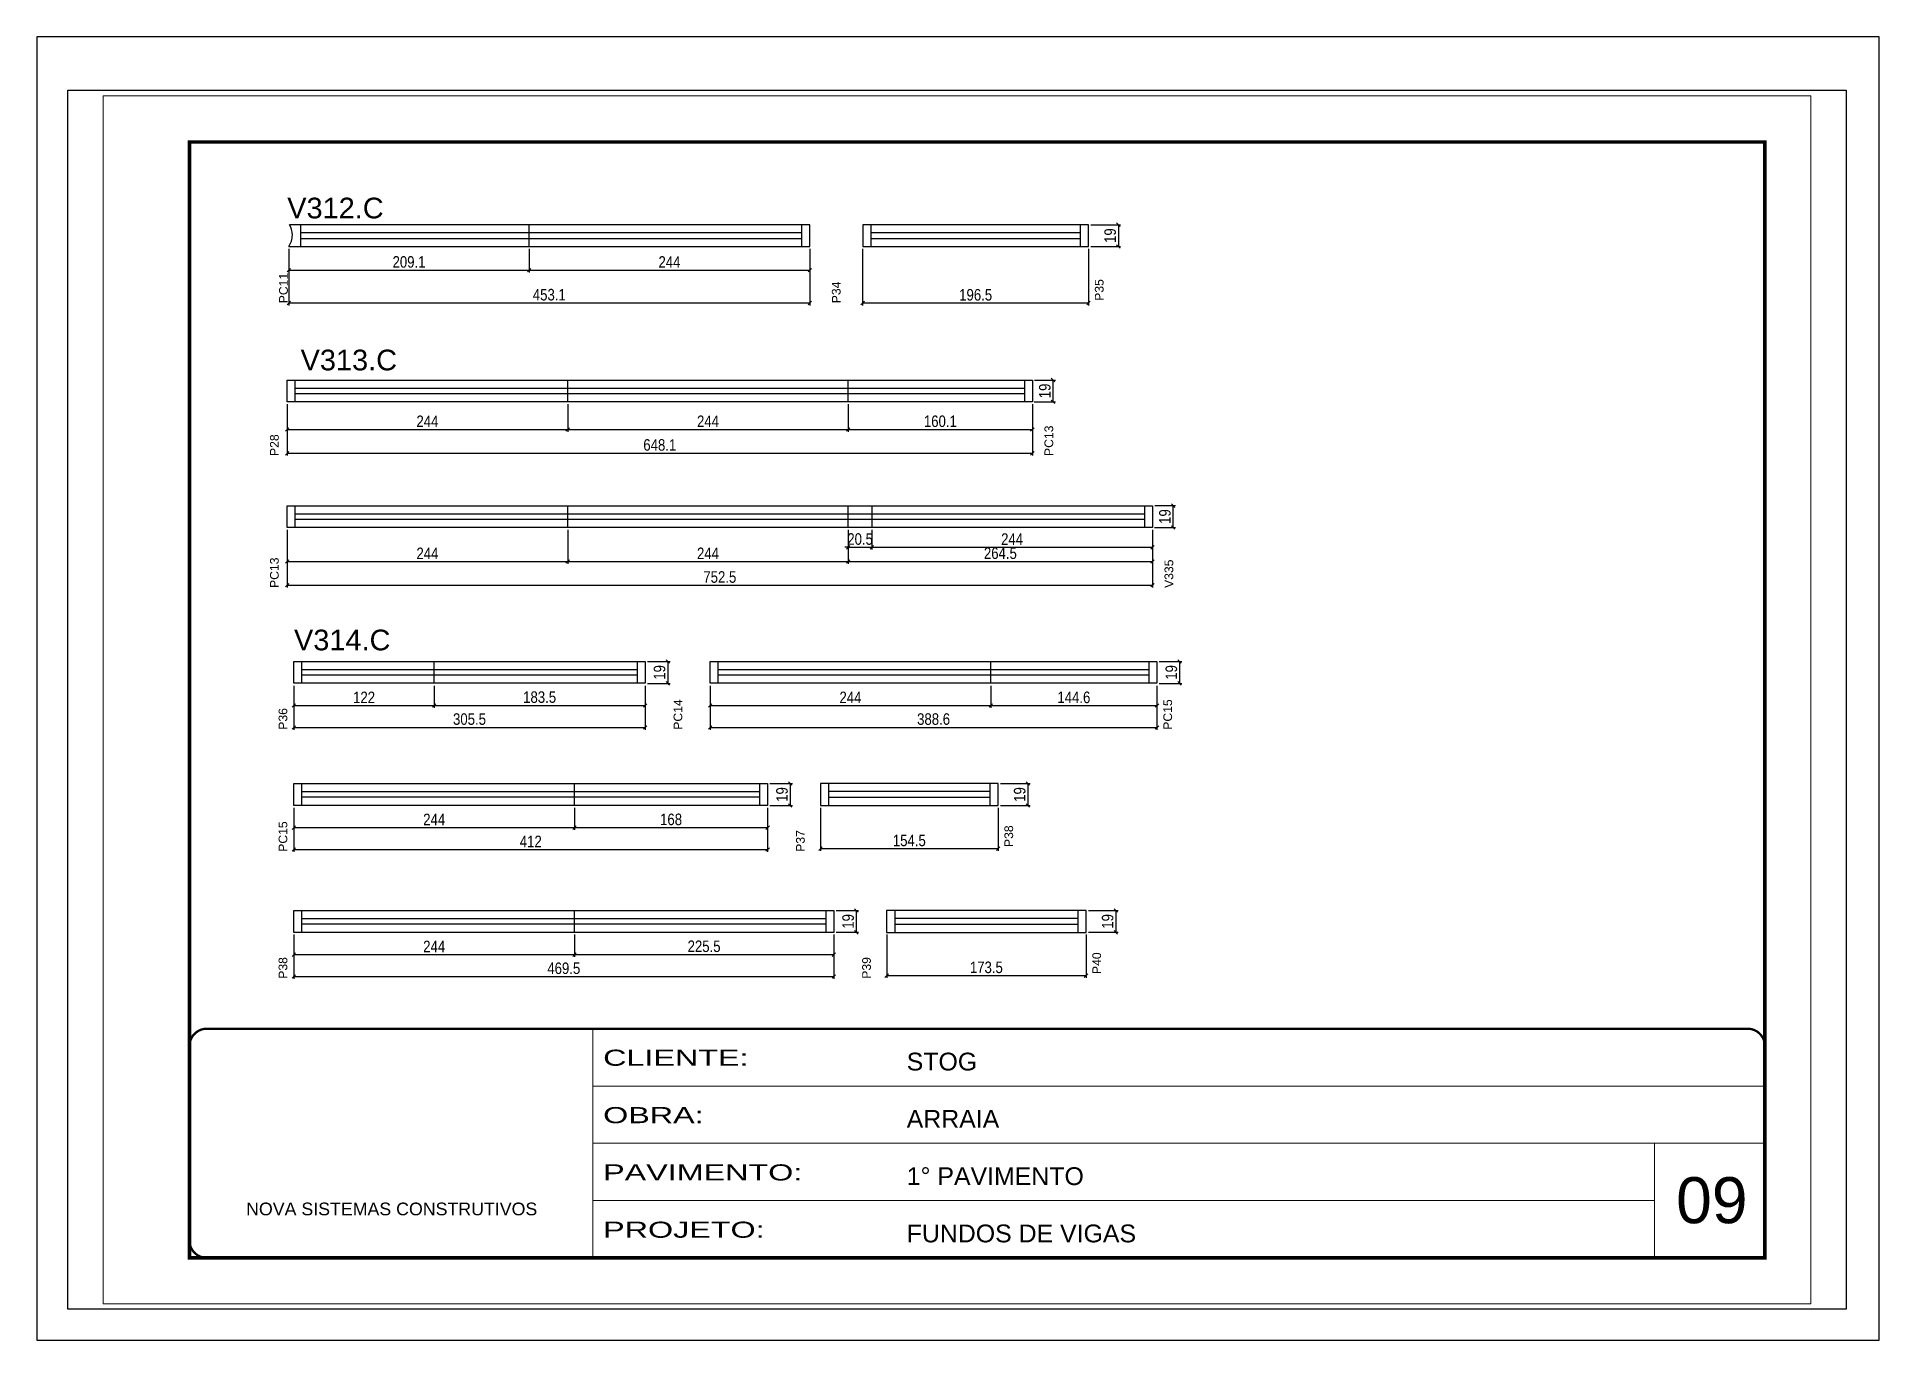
# Paper-space layout '01 (9)' of a CAD drawing. Extents: x -1 to 296, y 0 to 210.
# The model-space entities are those that its viewports show. They can reach past a viewport. Long polylines and large blocks are cut down to what shows.
import ezdxf

# ---------------------------------------------------------------- set-up
doc = ezdxf.new("R2010")
doc.units = 0
doc.linetypes.add('CONTINUO', pattern=[0])
doc.linetypes.add('DASHED', pattern=[0.75, 0.5, -0.25])
doc.layers.get('0').update_dxf_attribs({"linetype": 'CONTINUOUS'})
doc.layers.get('Defpoints').update_dxf_attribs({"linetype": 'CONTINUOUS'})
for name, color, linetype, lineweight in [('CARIMBO', 255, 'CONTINUOUS', 9), ('Folhas', 255, 'CONTINUOUS', 9), ('SARRAFO DE PRESSAO', 251, 'DASHED', 9)]:
    doc.layers.add(name, color=color, linetype=linetype, lineweight=lineweight)
for name, color, linetype in [('COTA', 241, 'CONTINUOUS'), ('NOMENCLATURA', 7, 'CONTINUOUS'), ('Painéis', 200, 'CONTINUOUS'), ('SARR_2.2x7', 40, 'CONTINUOUS')]:
    doc.layers.add(name, color=color, linetype=linetype)
doc.styles.add('ARIAL', font='arial.ttf')
doc.styles.add('COTA TECNICA', font='techl___.ttf', dxfattribs={"height": 10})
doc.styles.add('Tecnologia', font='')
doc.styles.get('Tecnologia').set_extended_font_data('Forgotten Futurist')
doc.dimstyles.new('PAINEL', dxfattribs={"dimtxt": 10, "dimasz": 3, "dimexe": 3, "dimexo": 3, "dimgap": 3, "dimtad": 1, "dimdec": 1, "dimzin": 12, "dimdsep": 46, "dimtxsty": 'COTA TECNICA', "dimblk1": 'OBLIQUE', "dimblk2": 'OBLIQUE', "dimsah": 1, "dimcen": 0.9, "dimclrd": 4, "dimclre": 4, "dimclrt": 240, "dimadec": 1, "dimazin": 3, "dimtfac": 1, "dimtdec": 1, "dimtmove": 0, "dimatfit": 3, "dimfxl": 1, "dimtolj": 1, "dimtzin": 12, "dimarcsym": 0})

psp = doc.layouts.new('01 (9)')

msp = doc.modelspace()

# ---------------------------------------------------------------- texts
at = {"layer": 'CARIMBO', "style": 'ARIAL'}
msp.add_text('09', height=40, dxfattribs=at).set_placement((5640.07, 11119.55))
at = {"layer": 'NOMENCLATURA', "linetype": 'Continuous', "style": 'ARIAL'}
for s, p in [('V312.C', (4432.2, 11992.98)), ('V313.C', (4443.81, 11860.88)), ('V314.C', (4438.08, 11617.51))]:
    msp.add_text(s, height=18, dxfattribs=at).set_placement(p)
for s, p in [('PC11', (4432.69, 11919.22)), ('P34', (4913.44, 11919.22)), ('P35', (5142.13, 11921.35)), ('PC13', (5098.32, 11786.47)), ('P28', (4424.79, 11786.47)), ('PC13', (4424.79, 11671.74)), ('V335', (5202.72, 11671.74)), ('PC14', (4775.76, 11548.5)), ('PC15', (5201.7, 11548.5)), ('P36', (4432.24, 11548.5)), ('PC15', (4432.24, 11442.41)), ('P37', (4882.26, 11442.41)), ('P38', (5063.45, 11446.55)), ('P38', (4432.24, 11332.04)), ('P39', (4939.76, 11332.04)), ('P40', (5139.95, 11336.18))]:
    msp.add_text(s, height=7.567, rotation=90, dxfattribs=at).set_placement(p)

# ---------------------------------------------------------------- blocks, each defined once
blk = doc.blocks.new('9999999999')
at = {"color": 30, "linetype": 'CONTINUO'}
for p, q in [((98564.6, 34230.2), (98564.6, 34429.4)), ((98564.6, 34379.6), (99584, 34379.6)), ((98564.6, 34329.8), (99488, 34329.8)), ((99584, 34329.8), (99488, 34329.8)), ((99488, 34329.8), (99488, 34230.2)), ((98564.6, 34280), (99488, 34280))]:
    blk.add_line(p, q, dxfattribs=at)
at = {"color": 30, "linetype": 'CONTINUO', "const_width": 2}
blk.add_lwpolyline([(99584, 34230.2), (99584, 34414.4, 0.414214), (99569, 34429.4), (98229, 34429.4, 0.414214), (98214, 34414.4), (98214, 34245.2, 0.414214), (98229, 34230.2), (99584, 34230.2)], format="xyb", dxfattribs=at)
at = {"layer": 'Folhas'}
blk.add_lwpolyline([(98139, 34190.2), (99624, 34190.2), (99624, 35240.2), (98139, 35240.2)], close=True, dxfattribs=at)
at = {"layer": 'Folhas', "color": 30, "const_width": 3}
blk.add_lwpolyline([(98214, 34230.2), (99584, 34230.2), (99584, 35200.2), (98214, 35200.2)], close=True, dxfattribs=at)
at = {"color": 7, "linetype": 'Continuous', "ltscale": 5, "style": 'ARIAL'}
for s, height, p in [('STOG', 15.48, (98837.7, 34393.1)), ('ARRAIA', 15.48, (98837.7, 34343.3)), ('1° PAVIMENTO', 15.483, (98837.7, 34293.5)), ('NOVA SISTEMAS CONSTRUTIVOS', 11.059, (98263.2, 34267.2)), ('FUNDOS DE VIGAS', 15.483, (98837.7, 34243.7))]:
    blk.add_text(s, height=height, dxfattribs=at).set_placement(p)
at = {"layer": 'Folhas', "color": 7, "style": 'Tecnologia', "width": 1.5}
for s, p in [('CLIENTE:', (98573.7, 34397.2)), ('OBRA:', (98573.7, 34347.3)), ('PAVIMENTO:', (98573.7, 34297.5)), ('PROJETO:', (98573.7, 34247.7))]:
    blk.add_text(s, height=14, dxfattribs=at).set_placement(p)
blk = doc.blocks.new('_Oblique')
at = {"color": 0, "linetype": 'ByBlock', "lineweight": -2}
blk.add_line((-0.5, -0.5), (0.5, 0.5), dxfattribs=at)
blk = doc.blocks.new('*D127')
at = {"layer": 'COTA', "color": 4, "linetype": 'Continuous', "lineweight": -2, "transparency": 16777216}
for p, q in [((4433.5, 11966.5), (4433.5, 11946)), ((4642.6, 11966.5), (4642.6, 11946)), ((4433.5, 11948), (4642.6, 11948))]:
    blk.add_line(p, q, dxfattribs=at)
at = {"layer": 'Defpoints', "color": 0, "linetype": 'Continuous', "transparency": 16777216}
for p in [(4433.5, 11968.5), (4642.6, 11968.5), (4642.6, 11948)]:
    blk.add_point(p, dxfattribs=at)
at = {"layer": 'COTA', "color": 4, "linetype": 'Continuous', "lineweight": -2, "transparency": 16777216, "xscale": 3, "yscale": 3, "zscale": 3, "rotation": 180}
blk.add_blockref('_Oblique', (4433.5, 11948), dxfattribs=at)
at = {"layer": 'COTA', "color": 4, "linetype": 'Continuous', "lineweight": -2, "transparency": 16777216, "xscale": 3, "yscale": 3, "zscale": 3}
blk.add_blockref('_Oblique', (4642.6, 11948), dxfattribs=at)
at = {"layer": 'COTA', "color": 240, "linetype": 'Continuous', "transparency": 16777216, "insert": (4538.1, 11955.1), "char_height": 10, "attachment_point": 5, "style": 'COTA TECNICA'}
blk.add_mtext('\\A1;209.1', dxfattribs=at)
blk = doc.blocks.new('*D128')
at = {"layer": 'COTA', "color": 4, "linetype": 'Continuous', "lineweight": -2, "transparency": 16777216}
for p, q in [((4642.6, 11966.5), (4642.6, 11946)), ((4886.6, 11966.5), (4886.6, 11946)), ((4642.6, 11948), (4886.6, 11948))]:
    blk.add_line(p, q, dxfattribs=at)
at = {"layer": 'Defpoints', "color": 0, "linetype": 'Continuous', "transparency": 16777216}
for p in [(4642.6, 11968.5), (4886.6, 11968.5), (4886.6, 11948)]:
    blk.add_point(p, dxfattribs=at)
at = {"layer": 'COTA', "color": 4, "linetype": 'Continuous', "lineweight": -2, "transparency": 16777216, "xscale": 3, "yscale": 3, "zscale": 3, "rotation": 180}
blk.add_blockref('_Oblique', (4642.6, 11948), dxfattribs=at)
at = {"layer": 'COTA', "color": 4, "linetype": 'Continuous', "lineweight": -2, "transparency": 16777216, "xscale": 3, "yscale": 3, "zscale": 3}
blk.add_blockref('_Oblique', (4886.6, 11948), dxfattribs=at)
at = {"layer": 'COTA', "color": 240, "linetype": 'Continuous', "transparency": 16777216, "insert": (4764.6, 11955.1), "char_height": 10, "attachment_point": 5, "style": 'COTA TECNICA'}
blk.add_mtext('\\A1;244', dxfattribs=at)
blk = doc.blocks.new('*D129')
at = {"layer": 'COTA', "color": 4, "linetype": 'Continuous', "lineweight": -2, "transparency": 16777216}
for p, q in [((4433.5, 11966.5), (4433.5, 11917.4)), ((4886.6, 11966.5), (4886.6, 11917.4)), ((4886.6, 11919.4), (4433.5, 11919.4))]:
    blk.add_line(p, q, dxfattribs=at)
at = {"layer": 'Defpoints', "color": 0, "linetype": 'Continuous', "transparency": 16777216}
for p in [(4433.5, 11968.5), (4886.6, 11968.5), (4433.5, 11919.4)]:
    blk.add_point(p, dxfattribs=at)
at = {"layer": 'COTA', "color": 4, "linetype": 'Continuous', "lineweight": -2, "transparency": 16777216, "xscale": 3, "yscale": 3, "zscale": 3, "rotation": 180}
blk.add_blockref('_Oblique', (4433.5, 11919.4), dxfattribs=at)
at = {"layer": 'COTA', "color": 4, "linetype": 'Continuous', "lineweight": -2, "transparency": 16777216, "xscale": 3, "yscale": 3, "zscale": 3}
blk.add_blockref('_Oblique', (4886.6, 11919.4), dxfattribs=at)
at = {"layer": 'COTA', "color": 240, "linetype": 'Continuous', "transparency": 16777216, "insert": (4660.1, 11926.6), "char_height": 10, "attachment_point": 5, "style": 'COTA TECNICA'}
blk.add_mtext('\\A1;453.1', dxfattribs=at)
blk = doc.blocks.new('*D130')
at = {"layer": 'COTA', "color": 4, "linetype": 'Continuous', "lineweight": -2, "transparency": 16777216}
for p, q in [((5131.1, 11987.5), (5157, 11987.5)), ((5155, 11987.5), (5155, 11968.5)), ((5131.1, 11968.5), (5157, 11968.5))]:
    blk.add_line(p, q, dxfattribs=at)
at = {"layer": 'Defpoints', "color": 0, "linetype": 'Continuous', "transparency": 16777216}
for p in [(5129.1, 11987.5), (5129.1, 11968.5), (5155, 11968.5)]:
    blk.add_point(p, dxfattribs=at)
at = {"layer": 'COTA', "color": 4, "linetype": 'Continuous', "lineweight": -2, "transparency": 16777216, "xscale": 3, "yscale": 3, "zscale": 3}
for p, rotation in [((5155, 11987.5), 90), ((5155, 11968.5), 270)]:
    blk.add_blockref('_Oblique', p, dxfattribs=dict(at, rotation=rotation))
at = {"layer": 'COTA', "color": 240, "linetype": 'Continuous', "transparency": 16777216, "insert": (5147.9, 11978), "char_height": 10, "attachment_point": 5, "rotation": 90, "style": 'COTA TECNICA'}
blk.add_mtext('\\A1;19', dxfattribs=at)
blk = doc.blocks.new('*D131')
at = {"layer": 'COTA', "color": 4, "linetype": 'Continuous', "lineweight": -2, "transparency": 16777216}
for p, q in [((4932.6, 11966.5), (4932.6, 11917.4)), ((5129.1, 11966.5), (5129.1, 11917.4)), ((5129.1, 11919.4), (4932.6, 11919.4))]:
    blk.add_line(p, q, dxfattribs=at)
at = {"layer": 'Defpoints', "color": 0, "linetype": 'Continuous', "transparency": 16777216}
for p in [(4932.6, 11968.5), (5129.1, 11968.5), (4932.6, 11919.4)]:
    blk.add_point(p, dxfattribs=at)
at = {"layer": 'COTA', "color": 4, "linetype": 'Continuous', "lineweight": -2, "transparency": 16777216, "xscale": 3, "yscale": 3, "zscale": 3, "rotation": 180}
blk.add_blockref('_Oblique', (4932.6, 11919.4), dxfattribs=at)
at = {"layer": 'COTA', "color": 4, "linetype": 'Continuous', "lineweight": -2, "transparency": 16777216, "xscale": 3, "yscale": 3, "zscale": 3}
blk.add_blockref('_Oblique', (5129.1, 11919.4), dxfattribs=at)
at = {"layer": 'COTA', "color": 240, "linetype": 'Continuous', "transparency": 16777216, "insert": (5030.9, 11926.5), "char_height": 10, "attachment_point": 5, "style": 'COTA TECNICA'}
blk.add_mtext('\\A1;196.5', dxfattribs=at)
blk = doc.blocks.new('*D132')
at = {"layer": 'COTA', "color": 4, "linetype": 'Continuous', "lineweight": -2, "transparency": 16777216}
for p, q in [((4432.1, 11831.5), (4432.1, 11807.5)), ((4676.1, 11831.5), (4676.1, 11807.5)), ((4432.1, 11809.5), (4676.1, 11809.5))]:
    blk.add_line(p, q, dxfattribs=at)
at = {"layer": 'Defpoints', "color": 0, "linetype": 'Continuous', "transparency": 16777216}
for p in [(4432.1, 11833.5), (4676.1, 11833.5), (4676.1, 11809.5)]:
    blk.add_point(p, dxfattribs=at)
at = {"layer": 'COTA', "color": 4, "linetype": 'Continuous', "lineweight": -2, "transparency": 16777216, "xscale": 3, "yscale": 3, "zscale": 3, "rotation": 180}
blk.add_blockref('_Oblique', (4432.1, 11809.5), dxfattribs=at)
at = {"layer": 'COTA', "color": 4, "linetype": 'Continuous', "lineweight": -2, "transparency": 16777216, "xscale": 3, "yscale": 3, "zscale": 3}
blk.add_blockref('_Oblique', (4676.1, 11809.5), dxfattribs=at)
at = {"layer": 'COTA', "color": 240, "linetype": 'Continuous', "transparency": 16777216, "insert": (4554.1, 11816.6), "char_height": 10, "attachment_point": 5, "style": 'COTA TECNICA'}
blk.add_mtext('\\A1;244', dxfattribs=at)
blk = doc.blocks.new('*D133')
at = {"layer": 'COTA', "color": 4, "linetype": 'Continuous', "lineweight": -2, "transparency": 16777216}
for p, q in [((4676.1, 11831.5), (4676.1, 11807.5)), ((4920.1, 11831.5), (4920.1, 11807.5)), ((4676.1, 11809.5), (4920.1, 11809.5))]:
    blk.add_line(p, q, dxfattribs=at)
at = {"layer": 'Defpoints', "color": 0, "linetype": 'Continuous', "transparency": 16777216}
for p in [(4676.1, 11833.5), (4920.1, 11833.5), (4920.1, 11809.5)]:
    blk.add_point(p, dxfattribs=at)
at = {"layer": 'COTA', "color": 4, "linetype": 'Continuous', "lineweight": -2, "transparency": 16777216, "xscale": 3, "yscale": 3, "zscale": 3, "rotation": 180}
blk.add_blockref('_Oblique', (4676.1, 11809.5), dxfattribs=at)
at = {"layer": 'COTA', "color": 4, "linetype": 'Continuous', "lineweight": -2, "transparency": 16777216, "xscale": 3, "yscale": 3, "zscale": 3}
blk.add_blockref('_Oblique', (4920.1, 11809.5), dxfattribs=at)
at = {"layer": 'COTA', "color": 240, "linetype": 'Continuous', "transparency": 16777216, "insert": (4798.1, 11816.6), "char_height": 10, "attachment_point": 5, "style": 'COTA TECNICA'}
blk.add_mtext('\\A1;244', dxfattribs=at)
blk = doc.blocks.new('*D134')
at = {"layer": 'COTA', "color": 4, "linetype": 'Continuous', "lineweight": -2, "transparency": 16777216}
for p, q in [((4920.1, 11831.5), (4920.1, 11807.5)), ((5080.2, 11831.5), (5080.2, 11807.5)), ((4920.1, 11809.5), (5080.2, 11809.5))]:
    blk.add_line(p, q, dxfattribs=at)
at = {"layer": 'Defpoints', "color": 0, "linetype": 'Continuous', "transparency": 16777216}
for p in [(4920.1, 11833.5), (5080.2, 11833.5), (5080.2, 11809.5)]:
    blk.add_point(p, dxfattribs=at)
at = {"layer": 'COTA', "color": 4, "linetype": 'Continuous', "lineweight": -2, "transparency": 16777216, "xscale": 3, "yscale": 3, "zscale": 3, "rotation": 180}
blk.add_blockref('_Oblique', (4920.1, 11809.5), dxfattribs=at)
at = {"layer": 'COTA', "color": 4, "linetype": 'Continuous', "lineweight": -2, "transparency": 16777216, "xscale": 3, "yscale": 3, "zscale": 3}
blk.add_blockref('_Oblique', (5080.2, 11809.5), dxfattribs=at)
at = {"layer": 'COTA', "color": 240, "linetype": 'Continuous', "transparency": 16777216, "insert": (5000.2, 11816.6), "char_height": 10, "attachment_point": 5, "style": 'COTA TECNICA'}
blk.add_mtext('\\A1;160.1', dxfattribs=at)
blk = doc.blocks.new('*D135')
at = {"layer": 'COTA', "color": 4, "linetype": 'Continuous', "lineweight": -2, "transparency": 16777216}
for p, q in [((4432.1, 11831.5), (4432.1, 11786.8)), ((5080.2, 11831.5), (5080.2, 11786.8)), ((4432.1, 11788.8), (5080.2, 11788.8))]:
    blk.add_line(p, q, dxfattribs=at)
at = {"layer": 'Defpoints', "color": 0, "linetype": 'Continuous', "transparency": 16777216}
for p in [(4432.1, 11833.5), (5080.2, 11833.5), (5080.2, 11788.8)]:
    blk.add_point(p, dxfattribs=at)
at = {"layer": 'COTA', "color": 4, "linetype": 'Continuous', "lineweight": -2, "transparency": 16777216, "xscale": 3, "yscale": 3, "zscale": 3, "rotation": 180}
blk.add_blockref('_Oblique', (4432.1, 11788.8), dxfattribs=at)
at = {"layer": 'COTA', "color": 4, "linetype": 'Continuous', "lineweight": -2, "transparency": 16777216, "xscale": 3, "yscale": 3, "zscale": 3}
blk.add_blockref('_Oblique', (5080.2, 11788.8), dxfattribs=at)
at = {"layer": 'COTA', "color": 240, "linetype": 'Continuous', "transparency": 16777216, "insert": (4756.2, 11796), "char_height": 10, "attachment_point": 5, "style": 'COTA TECNICA'}
blk.add_mtext('\\A1;648.1', dxfattribs=at)
blk = doc.blocks.new('*D136')
at = {"layer": 'COTA', "color": 4, "linetype": 'Continuous', "lineweight": -2, "transparency": 16777216}
for p, q in [((5082.2, 11852.5), (5100.2, 11852.5)), ((5098.2, 11833.5), (5098.2, 11852.5)), ((5081.9, 11833.5), (5100.2, 11833.5))]:
    blk.add_line(p, q, dxfattribs=at)
at = {"layer": 'Defpoints', "color": 0, "linetype": 'Continuous', "transparency": 16777216}
for p in [(5080.2, 11852.5), (5098.2, 11852.5), (5079.9, 11833.5)]:
    blk.add_point(p, dxfattribs=at)
at = {"layer": 'COTA', "color": 4, "linetype": 'Continuous', "lineweight": -2, "transparency": 16777216, "xscale": 3, "yscale": 3, "zscale": 3}
for p, rotation in [((5098.2, 11852.5), 90), ((5098.2, 11833.5), 270)]:
    blk.add_blockref('_Oblique', p, dxfattribs=dict(at, rotation=rotation))
at = {"layer": 'COTA', "color": 240, "linetype": 'Continuous', "transparency": 16777216, "insert": (5091.1, 11843), "char_height": 10, "attachment_point": 5, "rotation": 90, "style": 'COTA TECNICA'}
blk.add_mtext('\\A1;19', dxfattribs=at)
blk = doc.blocks.new('*D137')
at = {"layer": 'COTA', "color": 4, "linetype": 'Continuous', "lineweight": -2, "transparency": 16777216}
for p, q in [((4432.1, 11722.3), (4432.1, 11692.8)), ((4676.1, 11722.3), (4676.1, 11692.8)), ((4432.1, 11694.8), (4676.1, 11694.8))]:
    blk.add_line(p, q, dxfattribs=at)
at = {"layer": 'Defpoints', "color": 0, "linetype": 'Continuous', "transparency": 16777216}
for p in [(4432.1, 11724.3), (4676.1, 11724.3), (4676.1, 11694.8)]:
    blk.add_point(p, dxfattribs=at)
at = {"layer": 'COTA', "color": 4, "linetype": 'Continuous', "lineweight": -2, "transparency": 16777216, "xscale": 3, "yscale": 3, "zscale": 3, "rotation": 180}
blk.add_blockref('_Oblique', (4432.1, 11694.8), dxfattribs=at)
at = {"layer": 'COTA', "color": 4, "linetype": 'Continuous', "lineweight": -2, "transparency": 16777216, "xscale": 3, "yscale": 3, "zscale": 3}
blk.add_blockref('_Oblique', (4676.1, 11694.8), dxfattribs=at)
at = {"layer": 'COTA', "color": 240, "linetype": 'Continuous', "transparency": 16777216, "insert": (4554.1, 11701.8), "char_height": 10, "attachment_point": 5, "style": 'COTA TECNICA'}
blk.add_mtext('\\A1;244', dxfattribs=at)
blk = doc.blocks.new('*D138')
at = {"layer": 'COTA', "color": 4, "linetype": 'Continuous', "lineweight": -2, "transparency": 16777216}
for p, q in [((4676.1, 11722.3), (4676.1, 11692.8)), ((4920.1, 11722.3), (4920.1, 11692.8)), ((4676.1, 11694.8), (4920.1, 11694.8))]:
    blk.add_line(p, q, dxfattribs=at)
at = {"layer": 'Defpoints', "color": 0, "linetype": 'Continuous', "transparency": 16777216}
for p in [(4676.1, 11724.3), (4920.1, 11724.3), (4920.1, 11694.8)]:
    blk.add_point(p, dxfattribs=at)
at = {"layer": 'COTA', "color": 4, "linetype": 'Continuous', "lineweight": -2, "transparency": 16777216, "xscale": 3, "yscale": 3, "zscale": 3, "rotation": 180}
blk.add_blockref('_Oblique', (4676.1, 11694.8), dxfattribs=at)
at = {"layer": 'COTA', "color": 4, "linetype": 'Continuous', "lineweight": -2, "transparency": 16777216, "xscale": 3, "yscale": 3, "zscale": 3}
blk.add_blockref('_Oblique', (4920.1, 11694.8), dxfattribs=at)
at = {"layer": 'COTA', "color": 240, "linetype": 'Continuous', "transparency": 16777216, "insert": (4798.1, 11701.8), "char_height": 10, "attachment_point": 5, "style": 'COTA TECNICA'}
blk.add_mtext('\\A1;244', dxfattribs=at)
blk = doc.blocks.new('*D139')
at = {"layer": 'COTA', "color": 4, "linetype": 'Continuous', "lineweight": -2, "transparency": 16777216}
for p, q in [((4920.1, 11722.3), (4920.1, 11692.8)), ((5184.6, 11722.3), (5184.6, 11692.8)), ((4920.1, 11694.8), (5184.6, 11694.8))]:
    blk.add_line(p, q, dxfattribs=at)
at = {"layer": 'Defpoints', "color": 0, "linetype": 'Continuous', "transparency": 16777216}
for p in [(4920.1, 11724.3), (5184.6, 11724.3), (5184.6, 11694.8)]:
    blk.add_point(p, dxfattribs=at)
at = {"layer": 'COTA', "color": 4, "linetype": 'Continuous', "lineweight": -2, "transparency": 16777216, "xscale": 3, "yscale": 3, "zscale": 3, "rotation": 180}
blk.add_blockref('_Oblique', (4920.1, 11694.8), dxfattribs=at)
at = {"layer": 'COTA', "color": 4, "linetype": 'Continuous', "lineweight": -2, "transparency": 16777216, "xscale": 3, "yscale": 3, "zscale": 3}
blk.add_blockref('_Oblique', (5184.6, 11694.8), dxfattribs=at)
at = {"layer": 'COTA', "color": 240, "linetype": 'Continuous', "transparency": 16777216, "insert": (5052.4, 11701.9), "char_height": 10, "attachment_point": 5, "style": 'COTA TECNICA'}
blk.add_mtext('\\A1;264.5', dxfattribs=at)
blk = doc.blocks.new('*D140')
at = {"layer": 'COTA', "color": 4, "linetype": 'Continuous', "lineweight": -2, "transparency": 16777216}
for p, q in [((4432.1, 11722.3), (4432.1, 11672.1)), ((5184.6, 11722.3), (5184.6, 11672.1)), ((4432.1, 11674.1), (5184.6, 11674.1))]:
    blk.add_line(p, q, dxfattribs=at)
at = {"layer": 'Defpoints', "color": 0, "linetype": 'Continuous', "transparency": 16777216}
for p in [(4432.1, 11724.3), (5184.6, 11724.3), (5184.6, 11674.1)]:
    blk.add_point(p, dxfattribs=at)
at = {"layer": 'COTA', "color": 4, "linetype": 'Continuous', "lineweight": -2, "transparency": 16777216, "xscale": 3, "yscale": 3, "zscale": 3, "rotation": 180}
blk.add_blockref('_Oblique', (4432.1, 11674.1), dxfattribs=at)
at = {"layer": 'COTA', "color": 4, "linetype": 'Continuous', "lineweight": -2, "transparency": 16777216, "xscale": 3, "yscale": 3, "zscale": 3}
blk.add_blockref('_Oblique', (5184.6, 11674.1), dxfattribs=at)
at = {"layer": 'COTA', "color": 240, "linetype": 'Continuous', "transparency": 16777216, "insert": (4808.4, 11681.2), "char_height": 10, "attachment_point": 5, "style": 'COTA TECNICA'}
blk.add_mtext('\\A1;752.5', dxfattribs=at)
blk = doc.blocks.new('*D141')
at = {"layer": 'COTA', "color": 4, "linetype": 'Continuous', "lineweight": -2, "transparency": 16777216}
for p, q in [((5186.6, 11743.3), (5204.6, 11743.3)), ((5202.6, 11724.3), (5202.6, 11743.3)), ((5186.3, 11724.3), (5204.6, 11724.3))]:
    blk.add_line(p, q, dxfattribs=at)
at = {"layer": 'Defpoints', "color": 0, "linetype": 'Continuous', "transparency": 16777216}
for p in [(5184.6, 11743.3), (5202.6, 11743.3), (5184.3, 11724.3)]:
    blk.add_point(p, dxfattribs=at)
at = {"layer": 'COTA', "color": 4, "linetype": 'Continuous', "lineweight": -2, "transparency": 16777216, "xscale": 3, "yscale": 3, "zscale": 3}
for p, rotation in [((5202.6, 11743.3), 90), ((5202.6, 11724.3), 270)]:
    blk.add_blockref('_Oblique', p, dxfattribs=dict(at, rotation=rotation))
at = {"layer": 'COTA', "color": 240, "linetype": 'Continuous', "transparency": 16777216, "insert": (5195.5, 11733.8), "char_height": 10, "attachment_point": 5, "rotation": 90, "style": 'COTA TECNICA'}
blk.add_mtext('\\A1;19', dxfattribs=at)
blk = doc.blocks.new('*D142')
at = {"layer": 'COTA', "color": 4, "linetype": 'Continuous', "lineweight": -2, "transparency": 16777216}
for p, q in [((4438, 11586.8), (4438, 11567.5)), ((4560, 11586.8), (4560, 11567.5)), ((4438, 11569.5), (4560, 11569.5))]:
    blk.add_line(p, q, dxfattribs=at)
at = {"layer": 'Defpoints', "color": 0, "linetype": 'Continuous', "transparency": 16777216}
for p in [(4438, 11588.8), (4560, 11588.8), (4560, 11569.5)]:
    blk.add_point(p, dxfattribs=at)
at = {"layer": 'COTA', "color": 4, "linetype": 'Continuous', "lineweight": -2, "transparency": 16777216, "xscale": 3, "yscale": 3, "zscale": 3, "rotation": 180}
blk.add_blockref('_Oblique', (4438, 11569.5), dxfattribs=at)
at = {"layer": 'COTA', "color": 4, "linetype": 'Continuous', "lineweight": -2, "transparency": 16777216, "xscale": 3, "yscale": 3, "zscale": 3}
blk.add_blockref('_Oblique', (4560, 11569.5), dxfattribs=at)
at = {"layer": 'COTA', "color": 240, "linetype": 'Continuous', "transparency": 16777216, "insert": (4499, 11576.6), "char_height": 10, "attachment_point": 5, "style": 'COTA TECNICA'}
blk.add_mtext('\\A1;122', dxfattribs=at)
blk = doc.blocks.new('*D143')
at = {"layer": 'COTA', "color": 4, "linetype": 'Continuous', "lineweight": -2, "transparency": 16777216}
for p, q in [((4560, 11586.8), (4560, 11567.5)), ((4743.5, 11586.8), (4743.5, 11567.5)), ((4560, 11569.5), (4743.5, 11569.5))]:
    blk.add_line(p, q, dxfattribs=at)
at = {"layer": 'Defpoints', "color": 0, "linetype": 'Continuous', "transparency": 16777216}
for p in [(4560, 11588.8), (4743.5, 11588.8), (4743.5, 11569.5)]:
    blk.add_point(p, dxfattribs=at)
at = {"layer": 'COTA', "color": 4, "linetype": 'Continuous', "lineweight": -2, "transparency": 16777216, "xscale": 3, "yscale": 3, "zscale": 3, "rotation": 180}
blk.add_blockref('_Oblique', (4560, 11569.5), dxfattribs=at)
at = {"layer": 'COTA', "color": 4, "linetype": 'Continuous', "lineweight": -2, "transparency": 16777216, "xscale": 3, "yscale": 3, "zscale": 3}
blk.add_blockref('_Oblique', (4743.5, 11569.5), dxfattribs=at)
at = {"layer": 'COTA', "color": 240, "linetype": 'Continuous', "transparency": 16777216, "insert": (4651.7, 11576.8), "char_height": 10, "attachment_point": 5, "style": 'COTA TECNICA'}
blk.add_mtext('\\A1;183.5', dxfattribs=at)
blk = doc.blocks.new('*D144')
at = {"layer": 'COTA', "color": 4, "linetype": 'Continuous', "lineweight": -2, "transparency": 16777216}
for p, q in [((4438, 11586.8), (4438, 11548.4)), ((4743.5, 11586.8), (4743.5, 11548.4)), ((4438, 11550.4), (4743.5, 11550.4))]:
    blk.add_line(p, q, dxfattribs=at)
at = {"layer": 'Defpoints', "color": 0, "linetype": 'Continuous', "transparency": 16777216}
for p in [(4438, 11588.8), (4743.5, 11588.8), (4743.5, 11550.4)]:
    blk.add_point(p, dxfattribs=at)
at = {"layer": 'COTA', "color": 4, "linetype": 'Continuous', "lineweight": -2, "transparency": 16777216, "xscale": 3, "yscale": 3, "zscale": 3, "rotation": 180}
blk.add_blockref('_Oblique', (4438, 11550.4), dxfattribs=at)
at = {"layer": 'COTA', "color": 4, "linetype": 'Continuous', "lineweight": -2, "transparency": 16777216, "xscale": 3, "yscale": 3, "zscale": 3}
blk.add_blockref('_Oblique', (4743.5, 11550.4), dxfattribs=at)
at = {"layer": 'COTA', "color": 240, "linetype": 'Continuous', "transparency": 16777216, "insert": (4590.7, 11557.7), "char_height": 10, "attachment_point": 5, "style": 'COTA TECNICA'}
blk.add_mtext('\\A1;305.5', dxfattribs=at)
blk = doc.blocks.new('*D145')
at = {"layer": 'COTA', "color": 4, "linetype": 'Continuous', "lineweight": -2, "transparency": 16777216}
for p, q in [((4745.5, 11607.8), (4765.1, 11607.8)), ((4763.1, 11607.8), (4763.1, 11588.8)), ((4745.5, 11588.8), (4765.1, 11588.8))]:
    blk.add_line(p, q, dxfattribs=at)
at = {"layer": 'Defpoints', "color": 0, "linetype": 'Continuous', "transparency": 16777216}
for p in [(4743.5, 11607.8), (4743.5, 11588.8), (4763.1, 11588.8)]:
    blk.add_point(p, dxfattribs=at)
at = {"layer": 'COTA', "color": 4, "linetype": 'Continuous', "lineweight": -2, "transparency": 16777216, "xscale": 3, "yscale": 3, "zscale": 3}
for p, rotation in [((4763.1, 11607.8), 90), ((4763.1, 11588.8), 270)]:
    blk.add_blockref('_Oblique', p, dxfattribs=dict(at, rotation=rotation))
at = {"layer": 'COTA', "color": 240, "linetype": 'Continuous', "transparency": 16777216, "insert": (4756, 11598.3), "char_height": 10, "attachment_point": 5, "rotation": 90, "style": 'COTA TECNICA'}
blk.add_mtext('\\A1;19', dxfattribs=at)
blk = doc.blocks.new('*D146')
at = {"layer": 'COTA', "color": 4, "linetype": 'Continuous', "lineweight": -2, "transparency": 16777216}
for p, q in [((4800, 11586.8), (4800, 11567.5)), ((5044, 11586.8), (5044, 11567.5)), ((4800, 11569.5), (5044, 11569.5))]:
    blk.add_line(p, q, dxfattribs=at)
at = {"layer": 'Defpoints', "color": 0, "linetype": 'Continuous', "transparency": 16777216}
for p in [(4800, 11588.8), (5044, 11588.8), (5044, 11569.5)]:
    blk.add_point(p, dxfattribs=at)
at = {"layer": 'COTA', "color": 4, "linetype": 'Continuous', "lineweight": -2, "transparency": 16777216, "xscale": 3, "yscale": 3, "zscale": 3, "rotation": 180}
blk.add_blockref('_Oblique', (4800, 11569.5), dxfattribs=at)
at = {"layer": 'COTA', "color": 4, "linetype": 'Continuous', "lineweight": -2, "transparency": 16777216, "xscale": 3, "yscale": 3, "zscale": 3}
blk.add_blockref('_Oblique', (5044, 11569.5), dxfattribs=at)
at = {"layer": 'COTA', "color": 240, "linetype": 'Continuous', "transparency": 16777216, "insert": (4922, 11576.6), "char_height": 10, "attachment_point": 5, "style": 'COTA TECNICA'}
blk.add_mtext('\\A1;244', dxfattribs=at)
blk = doc.blocks.new('*D147')
at = {"layer": 'COTA', "color": 4, "linetype": 'Continuous', "lineweight": -2, "transparency": 16777216}
for p, q in [((5044, 11586.8), (5044, 11567.5)), ((5188.6, 11586.8), (5188.6, 11567.5)), ((5044, 11569.5), (5188.6, 11569.5))]:
    blk.add_line(p, q, dxfattribs=at)
at = {"layer": 'Defpoints', "color": 0, "linetype": 'Continuous', "transparency": 16777216}
for p in [(5044, 11588.8), (5188.6, 11588.8), (5188.6, 11569.5)]:
    blk.add_point(p, dxfattribs=at)
at = {"layer": 'COTA', "color": 4, "linetype": 'Continuous', "lineweight": -2, "transparency": 16777216, "xscale": 3, "yscale": 3, "zscale": 3, "rotation": 180}
blk.add_blockref('_Oblique', (5044, 11569.5), dxfattribs=at)
at = {"layer": 'COTA', "color": 4, "linetype": 'Continuous', "lineweight": -2, "transparency": 16777216, "xscale": 3, "yscale": 3, "zscale": 3}
blk.add_blockref('_Oblique', (5188.6, 11569.5), dxfattribs=at)
at = {"layer": 'COTA', "color": 240, "linetype": 'Continuous', "transparency": 16777216, "insert": (5116.3, 11576.6), "char_height": 10, "attachment_point": 5, "style": 'COTA TECNICA'}
blk.add_mtext('\\A1;144.6', dxfattribs=at)
blk = doc.blocks.new('*D148')
at = {"layer": 'COTA', "color": 4, "linetype": 'Continuous', "lineweight": -2, "transparency": 16777216}
for p, q in [((4800, 11586.8), (4800, 11548.4)), ((5188.6, 11586.8), (5188.6, 11548.4)), ((4800, 11550.4), (5188.6, 11550.4))]:
    blk.add_line(p, q, dxfattribs=at)
at = {"layer": 'Defpoints', "color": 0, "linetype": 'Continuous', "transparency": 16777216}
for p in [(4800, 11588.8), (5188.6, 11588.8), (5188.6, 11550.4)]:
    blk.add_point(p, dxfattribs=at)
at = {"layer": 'COTA', "color": 4, "linetype": 'Continuous', "lineweight": -2, "transparency": 16777216, "xscale": 3, "yscale": 3, "zscale": 3, "rotation": 180}
blk.add_blockref('_Oblique', (4800, 11550.4), dxfattribs=at)
at = {"layer": 'COTA', "color": 4, "linetype": 'Continuous', "lineweight": -2, "transparency": 16777216, "xscale": 3, "yscale": 3, "zscale": 3}
blk.add_blockref('_Oblique', (5188.6, 11550.4), dxfattribs=at)
at = {"layer": 'COTA', "color": 240, "linetype": 'Continuous', "transparency": 16777216, "insert": (4994.3, 11557.7), "char_height": 10, "attachment_point": 5, "style": 'COTA TECNICA'}
blk.add_mtext('\\A1;388.6', dxfattribs=at)
blk = doc.blocks.new('*D149')
at = {"layer": 'COTA', "color": 4, "linetype": 'Continuous', "lineweight": -2, "transparency": 16777216}
for p, q in [((5190.6, 11607.8), (5210.2, 11607.8)), ((5208.2, 11607.8), (5208.2, 11588.8)), ((5190.6, 11588.8), (5210.2, 11588.8))]:
    blk.add_line(p, q, dxfattribs=at)
at = {"layer": 'Defpoints', "color": 0, "linetype": 'Continuous', "transparency": 16777216}
for p in [(5188.6, 11607.8), (5188.6, 11588.8), (5208.2, 11588.8)]:
    blk.add_point(p, dxfattribs=at)
at = {"layer": 'COTA', "color": 4, "linetype": 'Continuous', "lineweight": -2, "transparency": 16777216, "xscale": 3, "yscale": 3, "zscale": 3}
for p, rotation in [((5208.2, 11607.8), 90), ((5208.2, 11588.8), 270)]:
    blk.add_blockref('_Oblique', p, dxfattribs=dict(at, rotation=rotation))
at = {"layer": 'COTA', "color": 240, "linetype": 'Continuous', "transparency": 16777216, "insert": (5201.1, 11598.3), "char_height": 10, "attachment_point": 5, "rotation": 90, "style": 'COTA TECNICA'}
blk.add_mtext('\\A1;19', dxfattribs=at)
blk = doc.blocks.new('*D150')
at = {"layer": 'COTA', "color": 4, "linetype": 'Continuous', "lineweight": -2, "transparency": 16777216}
for p, q in [((4438, 11480.7), (4438, 11461.4)), ((4682, 11480.7), (4682, 11461.4)), ((4438, 11463.4), (4682, 11463.4))]:
    blk.add_line(p, q, dxfattribs=at)
at = {"layer": 'Defpoints', "color": 0, "linetype": 'Continuous', "transparency": 16777216}
for p in [(4438, 11482.7), (4682, 11482.7), (4682, 11463.4)]:
    blk.add_point(p, dxfattribs=at)
at = {"layer": 'COTA', "color": 4, "linetype": 'Continuous', "lineweight": -2, "transparency": 16777216, "xscale": 3, "yscale": 3, "zscale": 3, "rotation": 180}
blk.add_blockref('_Oblique', (4438, 11463.4), dxfattribs=at)
at = {"layer": 'COTA', "color": 4, "linetype": 'Continuous', "lineweight": -2, "transparency": 16777216, "xscale": 3, "yscale": 3, "zscale": 3}
blk.add_blockref('_Oblique', (4682, 11463.4), dxfattribs=at)
at = {"layer": 'COTA', "color": 240, "linetype": 'Continuous', "transparency": 16777216, "insert": (4560, 11470.5), "char_height": 10, "attachment_point": 5, "style": 'COTA TECNICA'}
blk.add_mtext('\\A1;244', dxfattribs=at)
blk = doc.blocks.new('*D151')
at = {"layer": 'COTA', "color": 4, "linetype": 'Continuous', "lineweight": -2, "transparency": 16777216}
for p, q in [((4682, 11480.7), (4682, 11461.4)), ((4850, 11480.7), (4850, 11461.4)), ((4682, 11463.4), (4850, 11463.4))]:
    blk.add_line(p, q, dxfattribs=at)
at = {"layer": 'Defpoints', "color": 0, "linetype": 'Continuous', "transparency": 16777216}
for p in [(4682, 11482.7), (4850, 11482.7), (4850, 11463.4)]:
    blk.add_point(p, dxfattribs=at)
at = {"layer": 'COTA', "color": 4, "linetype": 'Continuous', "lineweight": -2, "transparency": 16777216, "xscale": 3, "yscale": 3, "zscale": 3, "rotation": 180}
blk.add_blockref('_Oblique', (4682, 11463.4), dxfattribs=at)
at = {"layer": 'COTA', "color": 4, "linetype": 'Continuous', "lineweight": -2, "transparency": 16777216, "xscale": 3, "yscale": 3, "zscale": 3}
blk.add_blockref('_Oblique', (4850, 11463.4), dxfattribs=at)
at = {"layer": 'COTA', "color": 240, "linetype": 'Continuous', "transparency": 16777216, "insert": (4766, 11470.5), "char_height": 10, "attachment_point": 5, "style": 'COTA TECNICA'}
blk.add_mtext('\\A1;168', dxfattribs=at)
blk = doc.blocks.new('*D152')
at = {"layer": 'COTA', "color": 4, "linetype": 'Continuous', "lineweight": -2, "transparency": 16777216}
for p, q in [((4438, 11480.7), (4438, 11442.4)), ((4850, 11480.7), (4850, 11442.4)), ((4438, 11444.4), (4850, 11444.4))]:
    blk.add_line(p, q, dxfattribs=at)
at = {"layer": 'Defpoints', "color": 0, "linetype": 'Continuous', "transparency": 16777216}
for p in [(4438, 11482.7), (4850, 11482.7), (4850, 11444.4)]:
    blk.add_point(p, dxfattribs=at)
at = {"layer": 'COTA', "color": 4, "linetype": 'Continuous', "lineweight": -2, "transparency": 16777216, "xscale": 3, "yscale": 3, "zscale": 3, "rotation": 180}
blk.add_blockref('_Oblique', (4438, 11444.4), dxfattribs=at)
at = {"layer": 'COTA', "color": 4, "linetype": 'Continuous', "lineweight": -2, "transparency": 16777216, "xscale": 3, "yscale": 3, "zscale": 3}
blk.add_blockref('_Oblique', (4850, 11444.4), dxfattribs=at)
at = {"layer": 'COTA', "color": 240, "linetype": 'Continuous', "transparency": 16777216, "insert": (4644, 11451.4), "char_height": 10, "attachment_point": 5, "style": 'COTA TECNICA'}
blk.add_mtext('\\A1;412', dxfattribs=at)
blk = doc.blocks.new('*D153')
at = {"layer": 'COTA', "color": 4, "linetype": 'Continuous', "lineweight": -2, "transparency": 16777216}
for p, q in [((4852, 11501.7), (4871.6, 11501.7)), ((4869.6, 11501.7), (4869.6, 11482.7)), ((4852, 11482.7), (4871.6, 11482.7))]:
    blk.add_line(p, q, dxfattribs=at)
at = {"layer": 'Defpoints', "color": 0, "linetype": 'Continuous', "transparency": 16777216}
for p in [(4850, 11501.7), (4850, 11482.7), (4869.6, 11482.7)]:
    blk.add_point(p, dxfattribs=at)
at = {"layer": 'COTA', "color": 4, "linetype": 'Continuous', "lineweight": -2, "transparency": 16777216, "xscale": 3, "yscale": 3, "zscale": 3}
for p, rotation in [((4869.6, 11501.7), 90), ((4869.6, 11482.7), 270)]:
    blk.add_blockref('_Oblique', p, dxfattribs=dict(at, rotation=rotation))
at = {"layer": 'COTA', "color": 240, "linetype": 'Continuous', "transparency": 16777216, "insert": (4862.5, 11492.2), "char_height": 10, "attachment_point": 5, "rotation": 90, "style": 'COTA TECNICA'}
blk.add_mtext('\\A1;19', dxfattribs=at)
blk = doc.blocks.new('*D154')
at = {"layer": 'COTA', "color": 4, "linetype": 'Continuous', "lineweight": -2, "transparency": 16777216}
for p, q in [((5052.4, 11501.7), (5078.3, 11501.7)), ((5076.3, 11501.7), (5076.3, 11482.7)), ((5052.4, 11482.7), (5078.3, 11482.7))]:
    blk.add_line(p, q, dxfattribs=at)
at = {"layer": 'Defpoints', "color": 0, "linetype": 'Continuous', "transparency": 16777216}
for p in [(5050.4, 11501.7), (5050.4, 11482.7), (5076.3, 11482.7)]:
    blk.add_point(p, dxfattribs=at)
at = {"layer": 'COTA', "color": 4, "linetype": 'Continuous', "lineweight": -2, "transparency": 16777216, "xscale": 3, "yscale": 3, "zscale": 3}
for p, rotation in [((5076.3, 11501.7), 90), ((5076.3, 11482.7), 270)]:
    blk.add_blockref('_Oblique', p, dxfattribs=dict(at, rotation=rotation))
at = {"layer": 'COTA', "color": 240, "linetype": 'Continuous', "transparency": 16777216, "insert": (5069.2, 11492.2), "char_height": 10, "attachment_point": 5, "rotation": 90, "style": 'COTA TECNICA'}
blk.add_mtext('\\A1;19', dxfattribs=at)
blk = doc.blocks.new('*D155')
at = {"layer": 'COTA', "color": 4, "linetype": 'Continuous', "lineweight": -2, "transparency": 16777216}
for p, q in [((4896, 11480.7), (4896, 11443.1)), ((5050.4, 11480.7), (5050.4, 11443.1)), ((5050.4, 11445.1), (4896, 11445.1))]:
    blk.add_line(p, q, dxfattribs=at)
at = {"layer": 'Defpoints', "color": 0, "linetype": 'Continuous', "transparency": 16777216}
for p in [(4896, 11482.7), (5050.4, 11482.7), (4896, 11445.1)]:
    blk.add_point(p, dxfattribs=at)
at = {"layer": 'COTA', "color": 4, "linetype": 'Continuous', "lineweight": -2, "transparency": 16777216, "xscale": 3, "yscale": 3, "zscale": 3, "rotation": 180}
blk.add_blockref('_Oblique', (4896, 11445.1), dxfattribs=at)
at = {"layer": 'COTA', "color": 4, "linetype": 'Continuous', "lineweight": -2, "transparency": 16777216, "xscale": 3, "yscale": 3, "zscale": 3}
blk.add_blockref('_Oblique', (5050.4, 11445.1), dxfattribs=at)
at = {"layer": 'COTA', "color": 240, "linetype": 'Continuous', "transparency": 16777216, "insert": (4973.2, 11452.2), "char_height": 10, "attachment_point": 5, "style": 'COTA TECNICA'}
blk.add_mtext('\\A1;154.5', dxfattribs=at)
blk = doc.blocks.new('*D156')
at = {"layer": 'COTA', "color": 4, "linetype": 'Continuous', "lineweight": -2, "transparency": 16777216}
for p, q in [((4438, 11370.4), (4438, 11351)), ((4682, 11370.4), (4682, 11351)), ((4438, 11353), (4682, 11353))]:
    blk.add_line(p, q, dxfattribs=at)
at = {"layer": 'Defpoints', "color": 0, "linetype": 'Continuous', "transparency": 16777216}
for p in [(4438, 11372.4), (4682, 11372.4), (4682, 11353)]:
    blk.add_point(p, dxfattribs=at)
at = {"layer": 'COTA', "color": 4, "linetype": 'Continuous', "lineweight": -2, "transparency": 16777216, "xscale": 3, "yscale": 3, "zscale": 3, "rotation": 180}
blk.add_blockref('_Oblique', (4438, 11353), dxfattribs=at)
at = {"layer": 'COTA', "color": 4, "linetype": 'Continuous', "lineweight": -2, "transparency": 16777216, "xscale": 3, "yscale": 3, "zscale": 3}
blk.add_blockref('_Oblique', (4682, 11353), dxfattribs=at)
at = {"layer": 'COTA', "color": 240, "linetype": 'Continuous', "transparency": 16777216, "insert": (4560, 11360.1), "char_height": 10, "attachment_point": 5, "style": 'COTA TECNICA'}
blk.add_mtext('\\A1;244', dxfattribs=at)
blk = doc.blocks.new('*D157')
at = {"layer": 'COTA', "color": 4, "linetype": 'Continuous', "lineweight": -2, "transparency": 16777216}
for p, q in [((4682, 11370.4), (4682, 11351)), ((4907.5, 11370.4), (4907.5, 11351)), ((4682, 11353), (4907.5, 11353))]:
    blk.add_line(p, q, dxfattribs=at)
at = {"layer": 'Defpoints', "color": 0, "linetype": 'Continuous', "transparency": 16777216}
for p in [(4682, 11372.4), (4907.5, 11372.4), (4907.5, 11353)]:
    blk.add_point(p, dxfattribs=at)
at = {"layer": 'COTA', "color": 4, "linetype": 'Continuous', "lineweight": -2, "transparency": 16777216, "xscale": 3, "yscale": 3, "zscale": 3, "rotation": 180}
blk.add_blockref('_Oblique', (4682, 11353), dxfattribs=at)
at = {"layer": 'COTA', "color": 4, "linetype": 'Continuous', "lineweight": -2, "transparency": 16777216, "xscale": 3, "yscale": 3, "zscale": 3}
blk.add_blockref('_Oblique', (4907.5, 11353), dxfattribs=at)
at = {"layer": 'COTA', "color": 240, "linetype": 'Continuous', "transparency": 16777216, "insert": (4794.7, 11360.2), "char_height": 10, "attachment_point": 5, "style": 'COTA TECNICA'}
blk.add_mtext('\\A1;225.5', dxfattribs=at)
blk = doc.blocks.new('*D158')
at = {"layer": 'COTA', "color": 4, "linetype": 'Continuous', "lineweight": -2, "transparency": 16777216}
for p, q in [((4438, 11370.4), (4438, 11332)), ((4907.5, 11370.4), (4907.5, 11332)), ((4438, 11334), (4907.5, 11334))]:
    blk.add_line(p, q, dxfattribs=at)
at = {"layer": 'Defpoints', "color": 0, "linetype": 'Continuous', "transparency": 16777216}
for p in [(4438, 11372.4), (4907.5, 11372.4), (4907.5, 11334)]:
    blk.add_point(p, dxfattribs=at)
at = {"layer": 'COTA', "color": 4, "linetype": 'Continuous', "lineweight": -2, "transparency": 16777216, "xscale": 3, "yscale": 3, "zscale": 3, "rotation": 180}
blk.add_blockref('_Oblique', (4438, 11334), dxfattribs=at)
at = {"layer": 'COTA', "color": 4, "linetype": 'Continuous', "lineweight": -2, "transparency": 16777216, "xscale": 3, "yscale": 3, "zscale": 3}
blk.add_blockref('_Oblique', (4907.5, 11334), dxfattribs=at)
at = {"layer": 'COTA', "color": 240, "linetype": 'Continuous', "transparency": 16777216, "insert": (4672.7, 11341.1), "char_height": 10, "attachment_point": 5, "style": 'COTA TECNICA'}
blk.add_mtext('\\A1;469.5', dxfattribs=at)
blk = doc.blocks.new('*D159')
at = {"layer": 'COTA', "color": 4, "linetype": 'Continuous', "lineweight": -2, "transparency": 16777216}
for p, q in [((4909.5, 11391.4), (4929.1, 11391.4)), ((4927.1, 11391.4), (4927.1, 11372.4)), ((4909.5, 11372.4), (4929.1, 11372.4))]:
    blk.add_line(p, q, dxfattribs=at)
at = {"layer": 'Defpoints', "color": 0, "linetype": 'Continuous', "transparency": 16777216}
for p in [(4907.5, 11391.4), (4907.5, 11372.4), (4927.1, 11372.4)]:
    blk.add_point(p, dxfattribs=at)
at = {"layer": 'COTA', "color": 4, "linetype": 'Continuous', "lineweight": -2, "transparency": 16777216, "xscale": 3, "yscale": 3, "zscale": 3}
for p, rotation in [((4927.1, 11391.4), 90), ((4927.1, 11372.4), 270)]:
    blk.add_blockref('_Oblique', p, dxfattribs=dict(at, rotation=rotation))
at = {"layer": 'COTA', "color": 240, "linetype": 'Continuous', "transparency": 16777216, "insert": (4920, 11381.9), "char_height": 10, "attachment_point": 5, "rotation": 90, "style": 'COTA TECNICA'}
blk.add_mtext('\\A1;19', dxfattribs=at)
blk = doc.blocks.new('*D160')
at = {"layer": 'COTA', "color": 4, "linetype": 'Continuous', "lineweight": -2, "transparency": 16777216}
for p, q in [((5128.9, 11391.4), (5154.8, 11391.4)), ((5152.8, 11391.4), (5152.8, 11372.4)), ((5128.9, 11372.4), (5154.8, 11372.4))]:
    blk.add_line(p, q, dxfattribs=at)
at = {"layer": 'Defpoints', "color": 0, "linetype": 'Continuous', "transparency": 16777216}
for p in [(5126.9, 11391.4), (5126.9, 11372.4), (5152.8, 11372.4)]:
    blk.add_point(p, dxfattribs=at)
at = {"layer": 'COTA', "color": 4, "linetype": 'Continuous', "lineweight": -2, "transparency": 16777216, "xscale": 3, "yscale": 3, "zscale": 3}
for p, rotation in [((5152.8, 11391.4), 90), ((5152.8, 11372.4), 270)]:
    blk.add_blockref('_Oblique', p, dxfattribs=dict(at, rotation=rotation))
at = {"layer": 'COTA', "color": 240, "linetype": 'Continuous', "transparency": 16777216, "insert": (5145.7, 11381.9), "char_height": 10, "attachment_point": 5, "rotation": 90, "style": 'COTA TECNICA'}
blk.add_mtext('\\A1;19', dxfattribs=at)
blk = doc.blocks.new('*D161')
at = {"layer": 'COTA', "color": 4, "linetype": 'Continuous', "lineweight": -2, "transparency": 16777216}
for p, q in [((4953.5, 11370.4), (4953.5, 11332.7)), ((5126.9, 11370.4), (5126.9, 11332.7)), ((5126.9, 11334.7), (4953.5, 11334.7))]:
    blk.add_line(p, q, dxfattribs=at)
at = {"layer": 'Defpoints', "color": 0, "linetype": 'Continuous', "transparency": 16777216}
for p in [(4953.5, 11372.4), (5126.9, 11372.4), (4953.5, 11334.7)]:
    blk.add_point(p, dxfattribs=at)
at = {"layer": 'COTA', "color": 4, "linetype": 'Continuous', "lineweight": -2, "transparency": 16777216, "xscale": 3, "yscale": 3, "zscale": 3, "rotation": 180}
blk.add_blockref('_Oblique', (4953.5, 11334.7), dxfattribs=at)
at = {"layer": 'COTA', "color": 4, "linetype": 'Continuous', "lineweight": -2, "transparency": 16777216, "xscale": 3, "yscale": 3, "zscale": 3}
blk.add_blockref('_Oblique', (5126.9, 11334.7), dxfattribs=at)
at = {"layer": 'COTA', "color": 240, "linetype": 'Continuous', "transparency": 16777216, "insert": (5040.2, 11341.9), "char_height": 10, "attachment_point": 5, "style": 'COTA TECNICA'}
blk.add_mtext('\\A1;173.5', dxfattribs=at)
blk = doc.blocks.new('*D212')
at = {"layer": 'COTA', "color": 4, "linetype": 'Continuous', "lineweight": -2, "transparency": 16777216}
for p, q in [((4920.1, 11722.3), (4920.1, 11705.1)), ((4940.6, 11722.3), (4940.6, 11705.1)), ((4920.1, 11707.1), (4917.1, 11707.1)), ((4920.1, 11707.1), (4940.6, 11707.1)), ((4940.6, 11707.1), (4943.6, 11707.1))]:
    blk.add_line(p, q, dxfattribs=at)
at = {"layer": 'Defpoints', "color": 0, "linetype": 'Continuous', "transparency": 16777216}
for p in [(4920.1, 11724.3), (4940.6, 11724.3), (4940.6, 11707.1)]:
    blk.add_point(p, dxfattribs=at)
at = {"layer": 'COTA', "color": 4, "linetype": 'Continuous', "lineweight": -2, "transparency": 16777216, "xscale": 3, "yscale": 3, "zscale": 3}
blk.add_blockref('_Oblique', (4920.1, 11707.1), dxfattribs=at)
at = {"layer": 'COTA', "color": 4, "linetype": 'Continuous', "lineweight": -2, "transparency": 16777216, "xscale": 3, "yscale": 3, "zscale": 3, "rotation": 180}
blk.add_blockref('_Oblique', (4940.6, 11707.1), dxfattribs=at)
at = {"layer": 'COTA', "color": 240, "linetype": 'Continuous', "transparency": 16777216, "insert": (4930.4, 11714.2), "char_height": 10, "attachment_point": 5, "style": 'COTA TECNICA'}
blk.add_mtext('\\A1;20.5', dxfattribs=at)
blk = doc.blocks.new('*D213')
at = {"layer": 'COTA', "color": 4, "linetype": 'Continuous', "lineweight": -2, "transparency": 16777216}
for p, q in [((4940.6, 11722.3), (4940.6, 11705.1)), ((5184.6, 11722.3), (5184.6, 11705.1)), ((4940.6, 11707.1), (5184.6, 11707.1))]:
    blk.add_line(p, q, dxfattribs=at)
at = {"layer": 'Defpoints', "color": 0, "linetype": 'Continuous', "transparency": 16777216}
for p in [(4940.6, 11724.3), (5184.6, 11724.3), (5184.6, 11707.1)]:
    blk.add_point(p, dxfattribs=at)
at = {"layer": 'COTA', "color": 4, "linetype": 'Continuous', "lineweight": -2, "transparency": 16777216, "xscale": 3, "yscale": 3, "zscale": 3, "rotation": 180}
blk.add_blockref('_Oblique', (4940.6, 11707.1), dxfattribs=at)
at = {"layer": 'COTA', "color": 4, "linetype": 'Continuous', "lineweight": -2, "transparency": 16777216, "xscale": 3, "yscale": 3, "zscale": 3}
blk.add_blockref('_Oblique', (5184.6, 11707.1), dxfattribs=at)
at = {"layer": 'COTA', "color": 240, "linetype": 'Continuous', "transparency": 16777216, "insert": (5062.6, 11714.2), "char_height": 10, "attachment_point": 5, "style": 'COTA TECNICA'}
blk.add_mtext('\\A1;244', dxfattribs=at)

# ---------------------------------------------------------------- dimensions: what is measured, and where the dimension line sits
at = {"layer": 'COTA', "linetype": 'Continuous'}
for base, p1, p2, picture, middle in [((5154.98, 11968.53), (5129.11, 11987.53), (5129.11, 11968.53), '*D130', (5147.89, 11978.03)), ((5098.21, 11852.47), (5079.94, 11833.47), (5080.23, 11852.47), '*D136', (5091.12, 11842.97)), ((5202.61, 11743.26), (5184.34, 11724.26), (5184.63, 11743.26), '*D141', (5195.52, 11733.76)), ((4763.09, 11588.84), (4743.47, 11607.84), (4743.47, 11588.84), '*D145', (4756, 11598.34)), ((5208.21, 11588.84), (5188.6, 11607.84), (5188.6, 11588.84), '*D149', (5201.13, 11598.34)), ((4869.59, 11482.74), (4849.97, 11501.74), (4849.97, 11482.74), '*D153', (4862.5, 11492.24)), ((5076.3, 11482.74), (5050.44, 11501.74), (5050.44, 11482.74), '*D154', (5069.22, 11492.24)), ((4927.09, 11372.37), (4907.47, 11391.37), (4907.47, 11372.37), '*D159', (4920, 11381.87)), ((5152.8, 11372.37), (5126.94, 11391.37), (5126.94, 11372.37), '*D160', (5145.72, 11381.87))]:
    dim = msp.add_linear_dim(base=base, p1=p1, p2=p2, angle=90, dimstyle='PAINEL', override={"dimexe": 2, "dimexo": 2, "dimgap": 2, "dimadec": 8, "dimtix": 1, "dimatfit": 2, "dimldrblk": 'Oblique'}, dxfattribs=at)
    dim.commit()
    dim.dimension.update_dxf_attribs({"geometry": picture, "text_midpoint": middle})
for base, p1, p2, override, picture, middle in [((4642.65, 11948), (4433.51, 11968.53), (4642.65, 11968.53), {"dimexe": 2, "dimexo": 2, "dimgap": 2, "dimadec": 8, "dimtix": 1, "dimatfit": 2, "dimldrblk": 'Oblique'}, '*D127', (4538.08, 11955.13)), ((4433.51, 11919.36), (4886.65, 11968.53), (4433.51, 11968.53), {"dimexe": 2, "dimexo": 2, "dimgap": 2, "dimadec": 8, "dimtix": 1, "dimatfit": 2, "dimldrblk": 'Oblique'}, '*D129', (4660.08, 11926.58)), ((4886.65, 11948), (4642.65, 11968.53), (4886.65, 11968.53), {"dimexe": 2, "dimexo": 2, "dimgap": 2, "dimadec": 8, "dimtix": 1, "dimtmove": 1, "dimatfit": 2, "dimldrblk": 'Oblique'}, '*D128', (4764.65, 11955.07)), ((4932.65, 11919.36), (5129.11, 11968.53), (4932.65, 11968.53), {"dimexe": 2, "dimexo": 2, "dimgap": 2, "dimadec": 8, "dimtix": 1, "dimatfit": 2, "dimldrblk": 'Oblique'}, '*D131', (5030.88, 11926.5)), ((4676.09, 11809.49), (4432.09, 11833.47), (4676.09, 11833.47), {"dimexe": 2, "dimexo": 2, "dimgap": 2, "dimadec": 8, "dimtix": 1, "dimatfit": 2, "dimldrblk": 'Oblique'}, '*D132', (4554.09, 11816.57)), ((5080.23, 11788.84), (4432.09, 11833.47), (5080.23, 11833.47), {"dimexe": 2, "dimexo": 2, "dimgap": 2, "dimadec": 8, "dimtix": 1, "dimatfit": 2, "dimldrblk": 'Oblique'}, '*D135', (4756.16, 11795.97)), ((4920.09, 11809.49), (4676.09, 11833.47), (4920.09, 11833.47), {"dimexe": 2, "dimexo": 2, "dimgap": 2, "dimadec": 8, "dimtix": 1, "dimatfit": 2, "dimldrblk": 'Oblique'}, '*D133', (4798.09, 11816.57)), ((5080.23, 11809.49), (4920.09, 11833.47), (5080.23, 11833.47), {"dimexe": 2, "dimexo": 2, "dimgap": 2, "dimadec": 8, "dimtix": 1, "dimatfit": 2, "dimldrblk": 'Oblique'}, '*D134', (5000.16, 11816.6)), ((4676.09, 11694.77), (4432.09, 11724.26), (4676.09, 11724.26), {"dimexe": 2, "dimexo": 2, "dimgap": 2, "dimadec": 8, "dimtix": 1, "dimatfit": 2, "dimldrblk": 'Oblique'}, '*D137', (4554.09, 11701.84)), ((5184.63, 11674.12), (4432.09, 11724.26), (5184.63, 11724.26), {"dimexe": 2, "dimexo": 2, "dimgap": 2, "dimadec": 8, "dimtix": 1, "dimatfit": 2, "dimldrblk": 'Oblique'}, '*D140', (4808.36, 11681.23)), ((4920.09, 11694.77), (4676.09, 11724.26), (4920.09, 11724.26), {"dimexe": 2, "dimexo": 2, "dimgap": 2, "dimadec": 8, "dimtix": 1, "dimatfit": 2, "dimldrblk": 'Oblique'}, '*D138', (4798.09, 11701.84)), ((4940.63, 11707.13), (4920.09, 11724.26), (4940.63, 11724.26), {"dimexe": 2, "dimexo": 2, "dimgap": 2, "dimadec": 8, "dimtix": 1, "dimatfit": 2, "dimldrblk": 'Oblique'}, '*D212', (4930.36, 11714.24)), ((5184.63, 11694.77), (4920.09, 11724.26), (5184.63, 11724.26), {"dimexe": 2, "dimexo": 2, "dimgap": 2, "dimadec": 8, "dimtix": 1, "dimatfit": 2, "dimldrblk": 'Oblique'}, '*D139', (5052.36, 11701.88)), ((5184.63, 11707.13), (4940.63, 11724.26), (5184.63, 11724.26), {"dimexe": 2, "dimexo": 2, "dimgap": 2, "dimadec": 8, "dimtix": 1, "dimtmove": 1, "dimatfit": 2, "dimldrblk": 'Oblique'}, '*D213', (5062.63, 11714.2)), ((4559.97, 11569.51), (4437.97, 11588.84), (4559.97, 11588.84), {"dimexe": 2, "dimexo": 2, "dimgap": 2, "dimadec": 8, "dimtix": 1, "dimatfit": 2, "dimldrblk": 'Oblique'}, '*D142', (4498.97, 11576.57)), ((4743.47, 11550.44), (4437.97, 11588.84), (4743.47, 11588.84), {"dimexe": 2, "dimexo": 2, "dimgap": 2, "dimadec": 8, "dimtix": 1, "dimatfit": 2, "dimldrblk": 'Oblique'}, '*D144', (4590.72, 11557.66)), ((4743.47, 11569.51), (4559.97, 11588.84), (4743.47, 11588.84), {"dimexe": 2, "dimexo": 2, "dimgap": 2, "dimadec": 8, "dimtix": 1, "dimatfit": 2, "dimldrblk": 'Oblique'}, '*D143', (4651.72, 11576.75)), ((5044, 11569.51), (4800, 11588.84), (5044, 11588.84), {"dimexe": 2, "dimexo": 2, "dimgap": 2, "dimadec": 8, "dimtix": 1, "dimatfit": 2, "dimldrblk": 'Oblique'}, '*D146', (4922, 11576.58)), ((5188.6, 11550.44), (4800, 11588.84), (5188.6, 11588.84), {"dimexe": 2, "dimexo": 2, "dimgap": 2, "dimadec": 8, "dimtix": 1, "dimatfit": 2, "dimldrblk": 'Oblique'}, '*D148', (4994.3, 11557.69)), ((5188.6, 11569.51), (5044, 11588.84), (5188.6, 11588.84), {"dimexe": 2, "dimexo": 2, "dimgap": 2, "dimadec": 8, "dimtix": 1, "dimatfit": 2, "dimldrblk": 'Oblique'}, '*D147', (5116.3, 11576.61)), ((4681.97, 11463.42), (4437.97, 11482.74), (4681.97, 11482.74), {"dimexe": 2, "dimexo": 2, "dimgap": 2, "dimadec": 8, "dimtix": 1, "dimatfit": 2, "dimldrblk": 'Oblique'}, '*D150', (4559.97, 11470.49)), ((4849.97, 11444.35), (4437.97, 11482.74), (4849.97, 11482.74), {"dimexe": 2, "dimexo": 2, "dimgap": 2, "dimadec": 8, "dimtix": 1, "dimatfit": 2, "dimldrblk": 'Oblique'}, '*D152', (4643.97, 11451.42)), ((4849.97, 11463.42), (4681.97, 11482.74), (4849.97, 11482.74), {"dimexe": 2, "dimexo": 2, "dimgap": 2, "dimadec": 8, "dimtix": 1, "dimatfit": 2, "dimldrblk": 'Oblique'}, '*D151', (4765.97, 11470.54)), ((4895.97, 11445.06), (5050.44, 11482.74), (4895.97, 11482.74), {"dimexe": 2, "dimexo": 2, "dimgap": 2, "dimadec": 8, "dimtix": 1, "dimatfit": 2, "dimldrblk": 'Oblique'}, '*D155', (4973.2, 11452.16)), ((4681.97, 11353.05), (4437.97, 11372.37), (4681.97, 11372.37), {"dimexe": 2, "dimexo": 2, "dimgap": 2, "dimadec": 8, "dimtix": 1, "dimatfit": 2, "dimldrblk": 'Oblique'}, '*D156', (4559.97, 11360.12)), ((4907.47, 11333.98), (4437.97, 11372.37), (4907.47, 11372.37), {"dimexe": 2, "dimexo": 2, "dimgap": 2, "dimadec": 8, "dimtix": 1, "dimatfit": 2, "dimldrblk": 'Oblique'}, '*D158', (4672.72, 11341.12)), ((4907.47, 11353.05), (4681.97, 11372.37), (4907.47, 11372.37), {"dimexe": 2, "dimexo": 2, "dimgap": 2, "dimadec": 8, "dimtix": 1, "dimatfit": 2, "dimldrblk": 'Oblique'}, '*D157', (4794.72, 11360.15)), ((4953.47, 11334.68), (5126.94, 11372.37), (4953.47, 11372.37), {"dimexe": 2, "dimexo": 2, "dimgap": 2, "dimadec": 8, "dimtix": 1, "dimatfit": 2, "dimldrblk": 'Oblique'}, '*D161', (5040.2, 11341.9))]:
    dim = msp.add_linear_dim(base=base, p1=p1, p2=p2, dimstyle='PAINEL', override=override, dxfattribs=at)
    dim.commit()
    dim.dimension.update_dxf_attribs({"geometry": picture, "text_midpoint": middle})

# ---------------------------------------------------------------- linework, layer by layer
at = {"layer": 'Painéis', "linetype": 'Continuous'}
for p, q in [((4886.65, 11987.53), (4434.15, 11987.53)), ((4642.65, 11968.53), (4642.65, 11987.53)), ((4886.65, 11968.53), (4886.65, 11987.53)), ((4433.51, 11968.53), (4886.65, 11968.53)), ((4432.09, 11833.47), (4432.09, 11852.47)), ((4432.09, 11852.47), (5080.23, 11852.47)), ((4676.09, 11833.47), (4676.09, 11852.47)), ((4920.09, 11833.47), (4920.09, 11852.47)), ((5080.15, 11845.47), (5080.23, 11845.47)), ((5080.23, 11852.47), (5080.23, 11833.47)), ((5080.23, 11833.47), (4432.09, 11833.47)), ((4432.09, 11724.26), (4432.09, 11743.26)), ((4432.09, 11743.26), (5184.63, 11743.26)), ((4676.09, 11724.26), (4676.09, 11743.26)), ((4920.09, 11724.26), (4920.09, 11743.26)), ((4940.63, 11743.26), (4940.63, 11724.26)), ((5184.55, 11736.26), (5184.63, 11736.26)), ((5184.63, 11743.26), (5184.63, 11724.26)), ((5184.63, 11724.26), (4432.09, 11724.26)), ((4437.97, 11607.84), (4743.47, 11607.84)), ((4437.97, 11588.84), (4437.97, 11607.84)), ((4559.97, 11588.84), (4559.97, 11607.84)), ((4743.47, 11607.84), (4743.47, 11588.84)), ((4800, 11607.84), (5188.6, 11607.84)), ((4800, 11588.84), (4800, 11607.84)), ((5044, 11588.84), (5044, 11607.84)), ((5188.6, 11607.84), (5188.6, 11588.84)), ((4743.47, 11588.84), (4437.97, 11588.84)), ((5188.6, 11588.84), (4800, 11588.84)), ((4437.97, 11501.74), (4849.97, 11501.74)), ((4437.97, 11482.74), (4437.97, 11501.74)), ((4681.97, 11482.74), (4681.97, 11501.74)), ((4849.97, 11501.74), (4849.97, 11482.74)), ((4849.97, 11482.74), (4437.97, 11482.74)), ((4437.97, 11391.37), (4907.47, 11391.37)), ((4437.97, 11372.37), (4437.97, 11391.37)), ((4681.97, 11372.37), (4681.97, 11391.37)), ((4907.47, 11391.37), (4907.47, 11372.37)), ((4907.47, 11372.37), (4437.97, 11372.37))]:
    msp.add_line(p, q, dxfattribs=at)
for points in [[(4932.65, 11968.53), (5129.11, 11968.53), (5129.11, 11987.53), (4932.65, 11987.53)], [(4895.97, 11482.74), (5050.44, 11482.74), (5050.44, 11501.74), (4895.97, 11501.74)], [(4953.47, 11372.37), (5126.94, 11372.37), (5126.94, 11391.37), (4953.47, 11391.37)]]:
    msp.add_lwpolyline(points, close=True, dxfattribs=at)
for start, end in [(0, 30.94972), (325.1501, 0)]:
    msp.add_arc((4419.15, 11978.53), 17.5, start, end, dxfattribs=at)
at = {"layer": 'SARR_2.2x7', "ltscale": 25}
for p, q in [((4443.65, 11987.53), (4443.65, 11968.53)), ((4879.65, 11968.53), (4879.65, 11987.53)), ((4939.65, 11987.53), (4939.65, 11968.53)), ((5122.11, 11968.53), (5122.11, 11987.53)), ((4642.65, 11980.53), (4443.65, 11980.53)), ((4443.65, 11975.53), (4642.65, 11975.53)), ((4879.65, 11980.53), (4642.65, 11980.53)), ((4642.65, 11975.53), (4879.65, 11975.53)), ((5122.11, 11980.53), (4939.65, 11980.53)), ((4939.65, 11975.53), (5122.11, 11975.53)), ((4439.09, 11833.47), (4439.09, 11852.47)), ((4439.09, 11845.47), (4676.09, 11845.47)), ((4676.09, 11840.47), (4439.09, 11840.47)), ((4676.09, 11845.47), (4920.09, 11845.47)), ((4920.09, 11840.47), (4676.09, 11840.47)), ((4920.09, 11845.47), (5073.15, 11845.47)), ((5073.23, 11840.47), (4920.09, 11840.47)), ((5073.23, 11852.47), (5073.23, 11833.47)), ((4439.09, 11724.26), (4439.09, 11743.26)), ((4439.09, 11736.26), (4676.09, 11736.26)), ((4676.09, 11731.26), (4439.09, 11731.26)), ((4676.09, 11736.26), (4920.09, 11736.26)), ((4920.09, 11731.26), (4676.09, 11731.26)), ((4920.09, 11736.26), (5177.55, 11736.26)), ((5177.63, 11731.26), (4920.09, 11731.26)), ((5177.63, 11743.26), (5177.63, 11724.26)), ((4444.97, 11588.84), (4444.97, 11607.84)), ((4444.97, 11600.84), (4736.47, 11600.84)), ((4736.47, 11607.84), (4736.47, 11588.84)), ((4807, 11588.84), (4807, 11607.84)), ((4807, 11600.84), (5044, 11600.84)), ((5044, 11600.84), (5181.6, 11600.84)), ((5181.6, 11607.84), (5181.6, 11588.84)), ((4736.47, 11595.84), (4444.97, 11595.84)), ((5044, 11595.84), (4807, 11595.84)), ((5181.6, 11595.84), (5044, 11595.84)), ((4444.97, 11482.74), (4444.97, 11501.74)), ((4444.97, 11494.74), (4681.97, 11494.74)), ((4681.97, 11489.74), (4444.97, 11489.74)), ((4681.97, 11494.74), (4842.97, 11494.74)), ((4842.97, 11489.74), (4681.97, 11489.74)), ((4842.97, 11501.74), (4842.97, 11482.74)), ((4902.97, 11501.74), (4902.97, 11482.74)), ((5043.44, 11494.74), (4902.97, 11494.74)), ((4902.97, 11489.74), (5043.44, 11489.74)), ((5043.44, 11482.74), (5043.44, 11501.74)), ((4444.97, 11372.37), (4444.97, 11391.37)), ((4444.97, 11384.37), (4681.97, 11384.37)), ((4681.97, 11379.37), (4444.97, 11379.37)), ((4681.97, 11384.37), (4900.47, 11384.37)), ((4900.47, 11379.37), (4681.97, 11379.37)), ((4900.47, 11391.37), (4900.47, 11372.37)), ((4960.47, 11391.37), (4960.47, 11372.37)), ((5119.94, 11384.37), (4960.47, 11384.37)), ((4960.47, 11379.37), (5119.94, 11379.37)), ((5119.94, 11372.37), (5119.94, 11391.37))]:
    msp.add_line(p, q, dxfattribs=at)

# ---------------------------------------------------------------- block references
at = {"layer": 'SARRAFO DE PRESSAO', "color": 6, "linetype": 'ByBlock'}
msp.add_blockref('9999999999', (-93866.77, -23140.8), dxfattribs=at)

msp.set_redraw_order([(e.dxf.handle, doc.entitydb.next_handle()) for e in msp.query("TEXT MTEXT ATTDEF DIMENSION ARC_DIMENSION")])  # texts and dimensions are drawn at this point

# ---------------------------------------------------------------- linework, layer by layer
for points in [[(-0.83, -0.24), (296.17, -0.24), (296.17, 209.76), (-0.83, 209.76)], [(290.87, 4.76), (4.17, 4.76), (4.17, 201.19), (290.87, 201.19)]]:
    psp.add_lwpolyline(points, close=True)

# ---------------------------------------------------------------- viewports
at = {"layer": 'Defpoints'}
psp.add_viewport(center=(147.52, 102.98), size=(286.7, 196.4325), view_center_point=(5014.7, 11574.73), view_height=1059.6857, dxfattribs=at)

doc.saveas('drawing.dxf')
